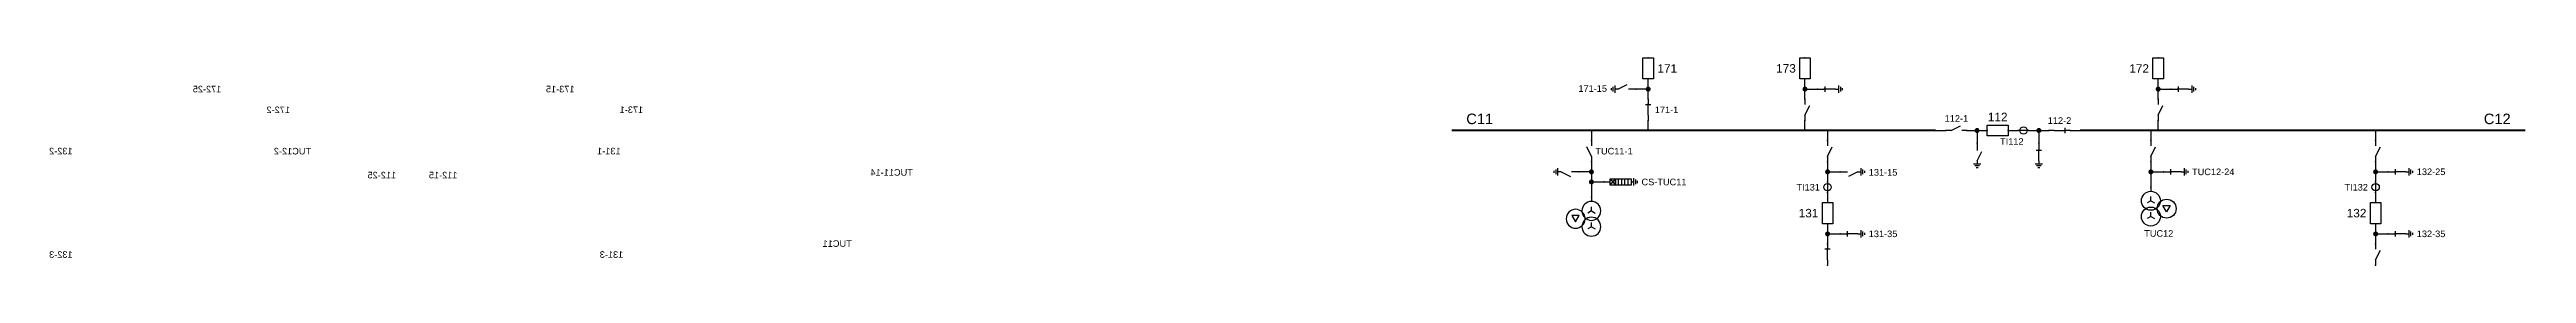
# Model space of a CAD drawing. Header units: millimetres. Extents: x -367 to 411, y 7 to 290.
# Drawn here: x -276 to 313, y 200 to 249 of the extents above; entities that cross this region are included whole.
import ezdxf

# ---------------------------------------------------------------- set-up
doc = ezdxf.new("R2010")
doc.units = ezdxf.units.MM
doc.layers.add('BUSBAR_110KV', color=1, linetype='Continuous', lineweight=50)
doc.layers.add('HV_110KV', color=1, linetype='Continuous', lineweight=25)
doc.layers.add('SYM_PORTS', color=8, linetype='Continuous', plot=False)
doc.layers.add('TEXT', color=7, linetype='Continuous')
doc.styles.add('SLD_TEXT', font='arial.ttf')

msp = doc.modelspace()

# ---------------------------------------------------------------- texts
at = {"layer": 'TEXT', "char_height": 2.499, "attachment_point": 7, "style": 'SLD_TEXT'}
for s, insert in [('C11', (60.9, 233.28)), ('C12', (303.06, 233.28))]:
    msp.add_mtext(s, dxfattribs=dict(at, insert=insert))

# ---------------------------------------------------------------- blocks, each defined once
blk = doc.blocks.new('SYM_DISCONNECTOR_CLOSED')
at = {"lineweight": 25}
for points in [[(-0.625, 1.25), (0.625, 1.25)], [(0, 2.5), (0, 1.25)], [(0, -1.25), (0, 1.5)], [(0, -1.25), (0, -2.5)]]:
    blk.add_lwpolyline(points, dxfattribs=at)
at = {"layer": 'SYM_PORTS'}
for p in [(0, 2.5), (0, -2.5)]:
    blk.add_point(p, dxfattribs=at)
blk.add_attdef('DEVICE_CODE', (1.625, -0.5), '', height=2)
blk = doc.blocks.new('SYM_DISCONNECTOR_OPEN')
at = {"lineweight": 25}
for points in [[(0, -1.25), (-1.125, 1)], [(0, 2.5), (0, 1.25)], [(0, -1.25), (0, -2.5)]]:
    blk.add_lwpolyline(points, dxfattribs=at)
at = {"layer": 'SYM_PORTS'}
for p in [(0, 2.5), (0, -2.5)]:
    blk.add_point(p, dxfattribs=at)
blk.add_attdef('DEVICE_CODE', (1, -0.5), '', height=2)
blk = doc.blocks.new('SYM_EARTHING_SWITCH_OPEN')
at = {"lineweight": 25}
for points in [[(0, -1.25), (-1.125, 1)], [(0, 3), (0, 1.25)], [(-0.875, -2), (0.875, -2)], [(-0.5625, -2.4375), (0.5625, -2.4375)], [(-0.25, -2.875), (0.25, -2.875)], [(0, -1.25), (0, -2)]]:
    blk.add_lwpolyline(points, dxfattribs=at)
at = {"layer": 'SYM_PORTS'}
blk.add_point((0, 3), dxfattribs=at)
blk.add_attdef('DEVICE_CODE', (1.875, 0), '', height=2)
blk = doc.blocks.new('SYM_SURGE_ARRESTER')
at = {"lineweight": 25}
for points in [[(-0.75, 2.5), (0.75, 2.5), (0.75, 1.25), (-0.75, 1.25)], [(-0.75, 1.25), (0.75, 1.25), (0.75, -2.5), (-0.75, -2.5)]]:
    blk.add_lwpolyline(points, close=True, dxfattribs=at)
for points in [[(-0.75, 2.5), (0.75, 1.25)], [(0.75, 2.5), (-0.75, 1.25)], [(-0.75, 0.5), (0.75, 0.5)], [(0, 4), (0, 2.5)], [(-0.875, -3.125), (0.875, -3.125)], [(-0.75, -0.25), (0.75, -0.25)], [(-0.75, -1), (0.75, -1)], [(-0.75, -1.75), (0.75, -1.75)], [(-0.5625, -3.5625), (0.5625, -3.5625)], [(-0.25, -4), (0.25, -4)], [(0, -2.5), (0, -3.125)]]:
    blk.add_lwpolyline(points, dxfattribs=at)
at = {"layer": 'SYM_PORTS'}
blk.add_point((0, 4), dxfattribs=at)
blk.add_attdef('DEVICE_CODE', (1.875, 1), '', height=2)
blk = doc.blocks.new('SYM_VOLTAGE_TRANSFORMER')
at = {"lineweight": 25}
for points in [[(0, 1.375), (-0.8625, 0.875)], [(0, 4.625), (0, 3.625)], [(0, 1.375), (0, 2.375)], [(0, 1.375), (0.8625, 0.875)], [(0, -2.375), (-0.8625, -2.875)], [(0, -2.375), (0, -1.375)], [(0, -2.375), (0.8625, -2.875)]]:
    blk.add_lwpolyline(points, dxfattribs=at)
blk.add_lwpolyline([(2.875, 0.25), (4.625, 0.25), (3.75, -1.25)], close=True, dxfattribs=at)
for centre in [(0, 1.375), (3.75, -0.5), (0, -2.375)]:
    blk.add_circle(centre, 2.25, dxfattribs=at)
at = {"layer": 'SYM_PORTS'}
blk.add_point((0, 4.625), dxfattribs=at)
blk.add_attdef('DEVICE_CODE', (7, 1.625), '', height=2)
at = {"flags": 1}
blk.add_attdef('RATIO', (7, -1.375), '', height=2, dxfattribs=at)
blk = doc.blocks.new('SYM_CURRENT_TRANSFORMER')
at = {"lineweight": 25}
blk.add_lwpolyline([(0, 1.25), (0, -1.25)], dxfattribs=at)
blk.add_circle((0, 0), 0.875, dxfattribs=at)
at = {"layer": 'SYM_PORTS'}
for p in [(0, 1.25), (0, -1.25)]:
    blk.add_point(p, dxfattribs=at)
blk.add_attdef('DEVICE_CODE', (1.875, -1.75), '', height=2)
at = {"flags": 1}
blk.add_attdef('RATIO', (1.875, -4.75), '', height=2, dxfattribs=at)
blk = doc.blocks.new('SYM_CIRCUIT_BREAKER')
at = {"lineweight": 25}
blk.add_lwpolyline([(-1.25, 2.5), (1.25, 2.5), (1.25, -2.5), (-1.25, -2.5)], close=True, dxfattribs=at)
at = {"layer": 'SYM_PORTS'}
for p in [(0, 2.5), (0, -2.5)]:
    blk.add_point(p, dxfattribs=at)
blk.add_attdef('DEVICE_CODE', (2.25, -0.5), '', height=2)
at = {"flags": 1}
blk.add_attdef('RATING', (2.25, -3.5), '', height=2, dxfattribs=at)
blk = doc.blocks.new('SYM_EARTHING_SWITCH_CLOSED')
at = {"lineweight": 25}
for points in [[(-0.625, 1.25), (0.625, 1.25)], [(0, 3), (0, 1.25)], [(0, -1.25), (0, 1.5)], [(-0.875, -2), (0.875, -2)], [(-0.5625, -2.4375), (0.5625, -2.4375)], [(-0.25, -2.875), (0.25, -2.875)], [(0, -1.25), (0, -2)]]:
    blk.add_lwpolyline(points, dxfattribs=at)
at = {"layer": 'SYM_PORTS'}
blk.add_point((0, 3), dxfattribs=at)
blk.add_attdef('DEVICE_CODE', (1.875, 0), '', height=2)

# ---------------------------------------------------------------- hatches: boundary and pattern name
at = {"layer": 'HV_110KV'}
h = msp.add_hatch(color=7, dxfattribs=at)
edge = h.paths.add_edge_path()
edge.add_arc((104.19, 241.63), 0.6, 0, 360)
h = msp.add_hatch(color=7, dxfattribs=at)
edge = h.paths.add_edge_path()
edge.add_arc((141.51, 241.63), 0.6, 0, 360)
h = msp.add_hatch(color=7, dxfattribs=at)
edge = h.paths.add_edge_path()
edge.add_arc((225.57, 241.63), 0.6, 0, 360)
h = msp.add_hatch(color=7, dxfattribs=at)
edge = h.paths.add_edge_path()
edge.add_arc((182.46, 231.81), 0.6, 0, 360)
h = msp.add_hatch(color=7, dxfattribs=at)
edge = h.paths.add_edge_path()
edge.add_arc((197.17, 231.81), 0.6, 0, 360)
h = msp.add_hatch(color=7, dxfattribs=at)
edge = h.paths.add_edge_path()
edge.add_arc((90.68, 222), 0.6, 0, 360)
h = msp.add_hatch(color=7, dxfattribs=at)
edge = h.paths.add_edge_path()
edge.add_arc((90.68, 219.6), 0.6, 0, 360)
h = msp.add_hatch(color=7, dxfattribs=at)
edge = h.paths.add_edge_path()
edge.add_arc((146.89, 222), 0.6, 0, 360)
h = msp.add_hatch(color=7, dxfattribs=at)
edge = h.paths.add_edge_path()
edge.add_arc((223.83, 222), 0.6, 0, 360)
h = msp.add_hatch(color=7, dxfattribs=at)
edge = h.paths.add_edge_path()
edge.add_arc((277.31, 222), 0.6, 0, 360)
h = msp.add_hatch(color=7, dxfattribs=at)
edge = h.paths.add_edge_path()
edge.add_arc((146.89, 207.28), 0.6, 0, 360)
h = msp.add_hatch(color=7, dxfattribs=at)
edge = h.paths.add_edge_path()
edge.add_arc((277.31, 207.28), 0.6, 0, 360)

# ---------------------------------------------------------------- linework, layer by layer
at = {"layer": 'BUSBAR_110KV', "const_width": 0.473}
for points in [[(57.39, 231.81), (172.64, 231.81)], [(206.99, 231.81), (312.97, 231.81)]]:
    msp.add_lwpolyline(points, dxfattribs=at)
at = {"layer": 'HV_110KV'}
for points in [[(104.19, 241.63), (104.19, 244.03)], [(141.51, 241.63), (141.51, 244.03)], [(225.57, 241.63), (225.57, 244.03)], [(104.19, 241.63), (101.22, 241.63)], [(104.19, 239.22), (104.19, 241.63)], [(141.51, 239.22), (141.51, 241.63)], [(141.51, 241.63), (144.49, 241.63)], [(225.57, 239.22), (225.57, 241.63)], [(225.57, 241.63), (228.55, 241.63)], [(90.68, 231.81), (90.68, 229.41)], [(104.19, 231.81), (104.19, 234.22)], [(141.51, 231.81), (141.51, 234.22)], [(146.89, 231.81), (146.89, 229.41)], [(172.64, 231.81), (175.05, 231.81)], [(180.05, 231.81), (182.46, 231.81)], [(182.46, 231.81), (182.46, 228.84)], [(182.46, 231.81), (184.86, 231.81)], [(189.86, 231.81), (192.27, 231.81)], [(194.77, 231.81), (197.17, 231.81)], [(197.17, 231.81), (197.17, 228.84)], [(197.17, 231.81), (199.58, 231.81)], [(204.58, 231.81), (206.99, 231.81)], [(223.83, 231.81), (223.83, 229.41)], [(225.57, 231.81), (225.57, 234.22)], [(277.31, 231.81), (277.31, 229.41)], [(90.68, 224.41), (90.68, 222)], [(146.89, 224.41), (146.89, 222)], [(223.83, 224.41), (223.83, 222)], [(277.31, 224.41), (277.31, 222)], [(90.68, 222), (87.71, 222)], [(90.68, 222), (90.68, 219.6)], [(90.68, 219.6), (93.66, 219.6)], [(90.68, 219.6), (90.68, 215.99)], [(146.89, 222), (149.87, 222)], [(146.89, 222), (146.89, 219.6)], [(223.83, 222), (226.8, 222)], [(223.83, 222), (223.83, 218.39)], [(277.31, 222), (280.28, 222)], [(277.31, 222), (277.31, 219.6)], [(146.89, 217.1), (146.89, 214.69)], [(277.31, 217.1), (277.31, 214.69)], [(146.89, 209.69), (146.89, 207.28)], [(146.89, 207.28), (149.87, 207.28)], [(146.89, 207.28), (146.89, 204.88)], [(277.31, 209.69), (277.31, 207.28)], [(277.31, 207.28), (280.28, 207.28)], [(277.31, 207.28), (277.31, 204.88)]]:
    msp.add_lwpolyline(points, dxfattribs=at)

# ---------------------------------------------------------------- block references
ref = msp.add_blockref('SYM_CIRCUIT_BREAKER', (104.19, 246.53), dxfattribs=at)
ref.add_attrib('DEVICE_CODE', '171', (106.39, 245.52), dxfattribs={"layer": 'TEXT', "height": 2.008, "style": 'SLD_TEXT'})
ref = msp.add_blockref('SYM_CIRCUIT_BREAKER', (141.51, 246.53), dxfattribs=at)
ref.add_attrib('DEVICE_CODE', '173', (134.64, 245.54), dxfattribs={"layer": 'TEXT', "height": 2.01, "style": 'SLD_TEXT'})
ref = msp.add_blockref('SYM_CIRCUIT_BREAKER', (225.57, 246.53), dxfattribs=at)
ref.add_attrib('DEVICE_CODE', '172', (218.69, 245.52), dxfattribs={"layer": 'TEXT', "height": 2.008, "style": 'SLD_TEXT'})
ref = msp.add_blockref('SYM_EARTHING_SWITCH_CLOSED', (231.55, 241.63), dxfattribs=dict(at, xscale=-1, rotation=90))
ref.add_attrib('DEVICE_CODE', '172-25', (235.37, 240.85), dxfattribs={"layer": 'TEXT', "extrusion": (0, 0, -1), "height": 1.564, "style": 'SLD_TEXT'})
ref = msp.add_blockref('SYM_EARTHING_SWITCH_CLOSED', (147.49, 241.63), dxfattribs=dict(at, xscale=-1, rotation=90))
ref.add_attrib('DEVICE_CODE', '173-15', (151.32, 240.85), dxfattribs={"layer": 'TEXT', "extrusion": (0, 0, -1), "height": 1.564, "style": 'SLD_TEXT'})
ref = msp.add_blockref('SYM_EARTHING_SWITCH_OPEN', (98.22, 241.63), dxfattribs=dict(at, rotation=270))
ref.add_attrib('DEVICE_CODE', '171-15', (87.59, 240.98), dxfattribs={"layer": 'TEXT', "height": 1.564, "style": 'SLD_TEXT'})
ref = msp.add_blockref('SYM_DISCONNECTOR_OPEN', (225.57, 236.72), dxfattribs=dict(at, xscale=-1))
ref.add_attrib('DEVICE_CODE', '172-2', (219.04, 235.93), dxfattribs={"layer": 'TEXT', "extrusion": (0, 0, -1), "height": 1.564, "style": 'SLD_TEXT'})
ref = msp.add_blockref('SYM_DISCONNECTOR_OPEN', (141.51, 236.72), dxfattribs=dict(at, xscale=-1))
ref.add_attrib('DEVICE_CODE', '173-1', (134.98, 235.95), dxfattribs={"layer": 'TEXT', "extrusion": (0, 0, -1), "height": 1.564, "style": 'SLD_TEXT'})
ref = msp.add_blockref('SYM_DISCONNECTOR_CLOSED', (104.19, 236.72), dxfattribs=at)
ref.add_attrib('DEVICE_CODE', '171-1', (105.77, 235.93), dxfattribs={"layer": 'TEXT', "height": 1.564, "style": 'SLD_TEXT'})
ref = msp.add_blockref('SYM_CIRCUIT_BREAKER', (187.36, 231.81), dxfattribs=dict(at, rotation=270))
ref.add_attrib('DEVICE_CODE', '112', (185.03, 234.02), dxfattribs={"layer": 'TEXT', "height": 2.008, "style": 'SLD_TEXT'})
ref = msp.add_blockref('SYM_DISCONNECTOR_OPEN', (177.55, 231.81), dxfattribs=dict(at, rotation=270))
ref.add_attrib('DEVICE_CODE', '112-1', (174.76, 233.89), dxfattribs={"layer": 'TEXT', "height": 1.564, "style": 'SLD_TEXT'})
ref = msp.add_blockref('SYM_CURRENT_TRANSFORMER', (193.52, 231.81), dxfattribs=dict(at, rotation=270))
ref.add_attrib('DEVICE_CODE', 'TI112', (187.94, 228.42), dxfattribs={"layer": 'TEXT', "height": 1.564, "style": 'SLD_TEXT'})
ref = msp.add_blockref('SYM_DISCONNECTOR_CLOSED', (202.08, 231.81), dxfattribs=dict(at, rotation=270))
ref.add_attrib('DEVICE_CODE', '112-2', (199.29, 233.39), dxfattribs={"layer": 'TEXT', "height": 1.564, "style": 'SLD_TEXT'})
ref = msp.add_blockref('SYM_DISCONNECTOR_OPEN', (277.31, 226.91), dxfattribs=dict(at, xscale=-1))
ref.add_attrib('DEVICE_CODE', '132-2', (270.77, 226.14), dxfattribs={"layer": 'TEXT', "extrusion": (0, 0, -1), "height": 1.564, "style": 'SLD_TEXT'})
ref = msp.add_blockref('SYM_DISCONNECTOR_OPEN', (223.83, 226.91), dxfattribs=dict(at, xscale=-1))
ref.add_attrib('DEVICE_CODE', 'TUC12-2', (214.02, 226.13), dxfattribs={"layer": 'TEXT', "extrusion": (0, 0, -1), "height": 1.564, "style": 'SLD_TEXT'})
ref = msp.add_blockref('SYM_EARTHING_SWITCH_CLOSED', (197.17, 225.84), dxfattribs=dict(at, xscale=-1))
ref.add_attrib('DEVICE_CODE', '112-25', (193.78, 220.44), dxfattribs={"layer": 'TEXT', "extrusion": (0, 0, -1), "height": 1.564, "style": 'SLD_TEXT'})
ref = msp.add_blockref('SYM_EARTHING_SWITCH_OPEN', (182.46, 225.84), dxfattribs=dict(at, xscale=-1))
ref.add_attrib('DEVICE_CODE', '112-15', (179.18, 220.44), dxfattribs={"layer": 'TEXT', "extrusion": (0, 0, -1), "height": 1.564, "style": 'SLD_TEXT'})
ref = msp.add_blockref('SYM_DISCONNECTOR_OPEN', (146.89, 226.91), dxfattribs=dict(at, xscale=-1))
ref.add_attrib('DEVICE_CODE', '131-1', (140.35, 226.14), dxfattribs={"layer": 'TEXT', "extrusion": (0, 0, -1), "height": 1.564, "style": 'SLD_TEXT'})
ref = msp.add_blockref('SYM_DISCONNECTOR_OPEN', (90.68, 226.91), dxfattribs=at)
ref.add_attrib('DEVICE_CODE', 'TUC11-1', (91.63, 226.13), dxfattribs={"layer": 'TEXT', "height": 1.564, "style": 'SLD_TEXT'})
ref = msp.add_blockref('SYM_EARTHING_SWITCH_OPEN', (84.71, 222), dxfattribs=dict(at, xscale=-1, rotation=270))
ref.add_attrib('DEVICE_CODE', 'TUC11-14', (70.81, 221.09), dxfattribs={"layer": 'TEXT', "extrusion": (0, 0, -1), "height": 1.564, "style": 'SLD_TEXT'})
ref = msp.add_blockref('SYM_SURGE_ARRESTER', (97.66, 219.6), dxfattribs=dict(at, rotation=90))
ref.add_attrib('DEVICE_CODE', 'CS-TUC11', (102.61, 218.81), dxfattribs={"layer": 'TEXT', "height": 1.564, "style": 'SLD_TEXT'})
ref = msp.add_blockref('SYM_CURRENT_TRANSFORMER', (146.89, 218.35), dxfattribs=at)
ref.add_attrib('DEVICE_CODE', 'TI131', (139.48, 217.57), dxfattribs={"layer": 'TEXT', "height": 1.564, "style": 'SLD_TEXT'})
ref = msp.add_blockref('SYM_EARTHING_SWITCH_OPEN', (152.87, 222), dxfattribs=dict(at, rotation=90))
ref.add_attrib('DEVICE_CODE', '131-15', (156.69, 221.1), dxfattribs={"layer": 'TEXT', "height": 1.564, "style": 'SLD_TEXT'})
ref = msp.add_blockref('SYM_VOLTAGE_TRANSFORMER', (223.83, 213.77), dxfattribs=at)
ref.add_attrib('DEVICE_CODE', 'TUC12', (222.24, 206.6), dxfattribs={"layer": 'TEXT', "height": 1.564, "style": 'SLD_TEXT'})
ref = msp.add_blockref('SYM_EARTHING_SWITCH_CLOSED', (229.8, 222), dxfattribs=dict(at, rotation=90))
ref.add_attrib('DEVICE_CODE', 'TUC12-24', (233.63, 221.22), dxfattribs={"layer": 'TEXT', "height": 1.564, "style": 'SLD_TEXT'})
ref = msp.add_blockref('SYM_CURRENT_TRANSFORMER', (277.31, 218.35), dxfattribs=at)
ref.add_attrib('DEVICE_CODE', 'TI132', (269.9, 217.57), dxfattribs={"layer": 'TEXT', "height": 1.564, "style": 'SLD_TEXT'})
ref = msp.add_blockref('SYM_EARTHING_SWITCH_CLOSED', (283.28, 222), dxfattribs=dict(at, rotation=90))
ref.add_attrib('DEVICE_CODE', '132-25', (287.11, 221.23), dxfattribs={"layer": 'TEXT', "height": 1.564, "style": 'SLD_TEXT'})
ref = msp.add_blockref('SYM_VOLTAGE_TRANSFORMER', (90.68, 211.36), dxfattribs=dict(at, xscale=-1))
ref.add_attrib('DEVICE_CODE', 'TUC11', (85.35, 204.2), dxfattribs={"layer": 'TEXT', "extrusion": (0, 0, -1), "height": 1.564, "style": 'SLD_TEXT'})
ref = msp.add_blockref('SYM_CIRCUIT_BREAKER', (146.89, 212.19), dxfattribs=at)
ref.add_attrib('DEVICE_CODE', '131', (140.01, 211.2), dxfattribs={"layer": 'TEXT', "height": 2.01, "style": 'SLD_TEXT'})
ref = msp.add_blockref('SYM_CIRCUIT_BREAKER', (277.31, 212.19), dxfattribs=at)
ref.add_attrib('DEVICE_CODE', '132', (270.43, 211.2), dxfattribs={"layer": 'TEXT', "height": 2.01, "style": 'SLD_TEXT'})
ref = msp.add_blockref('SYM_EARTHING_SWITCH_CLOSED', (152.87, 207.28), dxfattribs=dict(at, rotation=90))
ref.add_attrib('DEVICE_CODE', '131-35', (156.69, 206.51), dxfattribs={"layer": 'TEXT', "height": 1.564, "style": 'SLD_TEXT'})
ref = msp.add_blockref('SYM_EARTHING_SWITCH_CLOSED', (283.28, 207.28), dxfattribs=dict(at, rotation=90))
ref.add_attrib('DEVICE_CODE', '132-35', (287.11, 206.51), dxfattribs={"layer": 'TEXT', "height": 1.564, "style": 'SLD_TEXT'})
ref = msp.add_blockref('SYM_DISCONNECTOR_OPEN', (277.31, 202.38), dxfattribs=dict(at, xscale=-1))
ref.add_attrib('DEVICE_CODE', '132-3', (270.77, 201.6), dxfattribs={"layer": 'TEXT', "extrusion": (0, 0, -1), "height": 1.564, "style": 'SLD_TEXT'})
ref = msp.add_blockref('SYM_DISCONNECTOR_CLOSED', (146.89, 202.38), dxfattribs=dict(at, xscale=-1))
ref.add_attrib('DEVICE_CODE', '131-3', (139.73, 201.6), dxfattribs={"layer": 'TEXT', "extrusion": (0, 0, -1), "height": 1.564, "style": 'SLD_TEXT'})

msp.set_redraw_order([(e.dxf.handle, doc.entitydb.next_handle()) for e in msp.query("TEXT MTEXT ATTDEF DIMENSION ARC_DIMENSION")])  # texts and dimensions are drawn at this point

doc.saveas('drawing.dxf')
